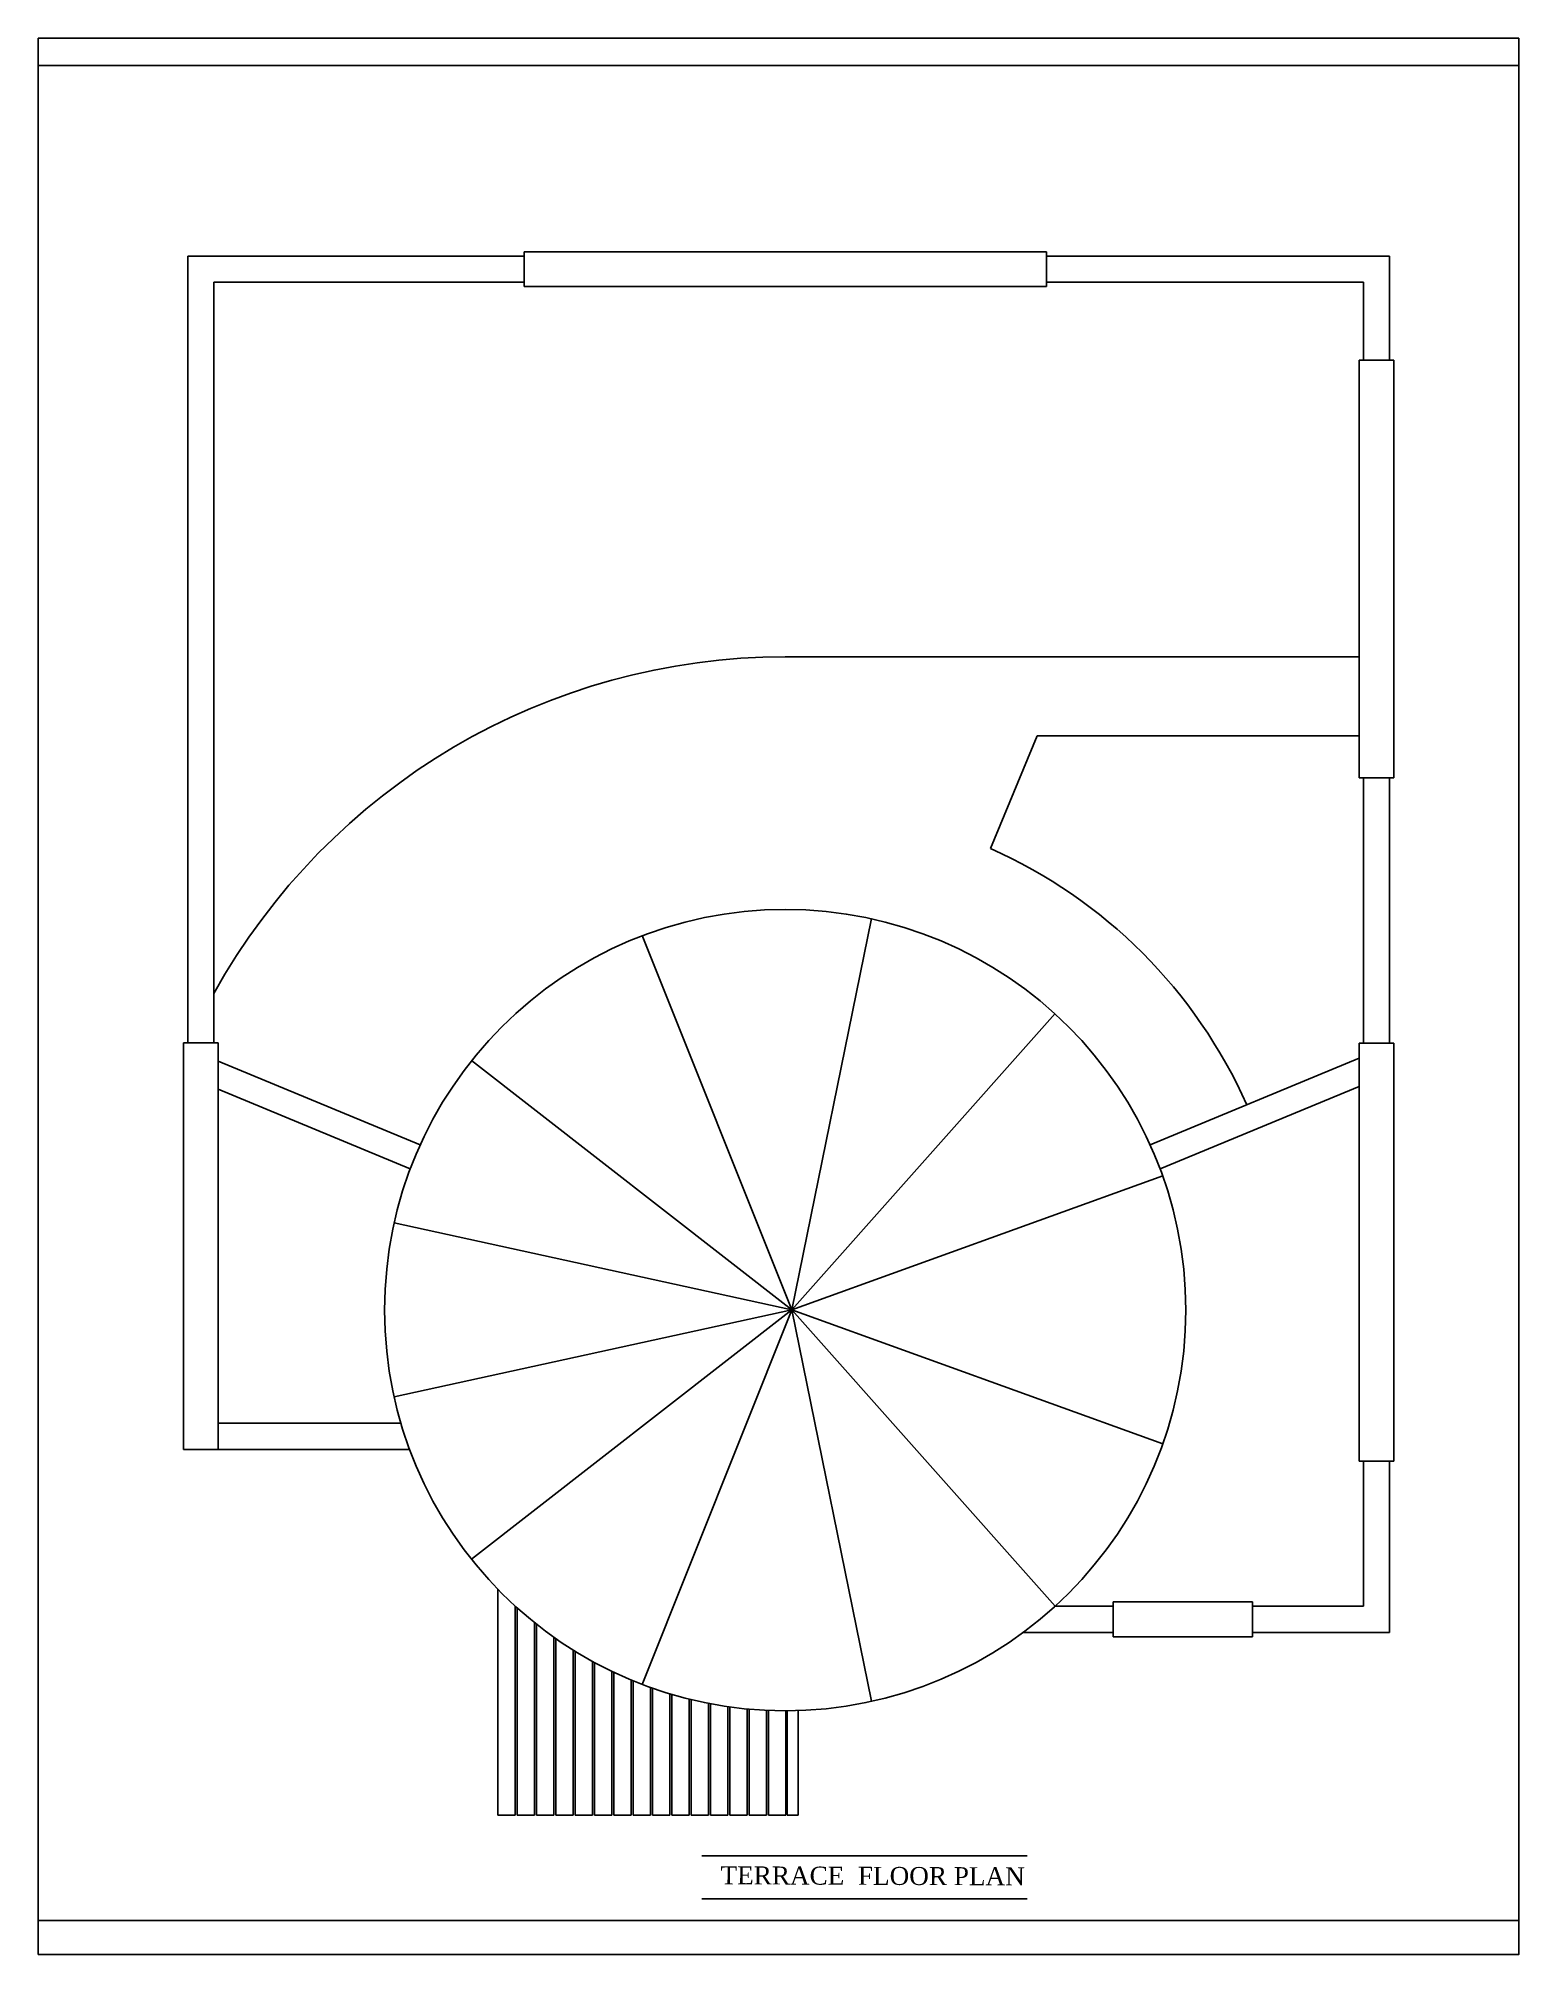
# Model space of a CAD drawing. Extents: x -87 to 3795, y -1857 to 1499.
# Drawn here: x 3285 to 3795, y -64 to 596 of the extents above; entities that cross this region are included whole.
import ezdxf

# ---------------------------------------------------------------- set-up
doc = ezdxf.new("R2010")
doc.units = 0
doc.header["$LTSCALE"] = 20
doc.header["$MEASUREMENT"] = 0
doc.layers.get('0').update_dxf_attribs({"linetype": 'CONTINUOUS'})
for name, color, linetype in [('border', 230, 'CONTINUOUS'), ('pergola', 7, 'CONTINUOUS'), ('text', 2, 'CONTINUOUS'), ('TEXTS', 2, 'CONTINUOUS'), ('wall', 13, 'CONTINUOUS')]:
    doc.layers.add(name, color=color, linetype=linetype)
doc.layers.add('correct', color=230, linetype='CONTINUOUS', plot=False)
doc.styles.add('STYLE1', font='times_2.ttf')

msp = doc.modelspace()

# ---------------------------------------------------------------- texts
at = {"layer": 'TEXTS', "style": 'STYLE1'}
msp.add_text('TERRACE  FLOOR PLAN', height=6.199, rotation=359.79159, dxfattribs=at).set_placement((3519.54, -40.02))

# ---------------------------------------------------------------- linework, layer by layer
for p, q in [((3631.9, 522.24), (3451.9, 522.24)), ((3451.9, 522.24), (3451.9, 510.24)), ((3631.9, 510.24), (3631.9, 522.24)), ((3631.9, 510.24), (3451.9, 510.24)), ((3739.55, 484.92), (3739.55, 341.03)), ((3751.55, 484.92), (3739.55, 484.92)), ((3751.55, 484.92), (3751.55, 341.03)), ((3541.84, 382.74), (3739.55, 382.74)), ((3612.56, 316.72), (3628.64, 355.53)), ((3628.64, 355.53), (3739.55, 355.53)), ((3739.55, 341.03), (3751.55, 341.03)), ((3334.51, 249.77), (3334.51, 109.74)), ((3334.51, 249.77), (3346.51, 249.77)), ((3346.51, 249.77), (3346.51, 109.74)), ((3751.55, 249.64), (3739.55, 249.64)), ((3739.55, 249.64), (3739.55, 105.74)), ((3751.55, 249.64), (3751.55, 105.74)), ((3346.51, 109.74), (3334.51, 109.74)), ((3739.55, 105.74), (3751.55, 105.74)), ((3702.81, 57.24), (3654.81, 57.24)), ((3654.81, 57.24), (3654.81, 45.24)), ((3702.81, 57.24), (3702.81, 45.24)), ((3702.81, 45.24), (3654.81, 45.24))]:
    msp.add_line(p, q)
at = {"color": 9}
for q in [(3571.62, 292.64), (3492.56, 286.8), (3634.79, 259.9), (3433.71, 243.64), (3671.91, 204.01), (3407.1, 187.75), (3407.1, 127.89), (3433.71, 71.99), (3492.56, 28.84), (3571.62, 22.99), (3634.79, 55.74), (3671.91, 111.63)]:
    msp.add_line((3544.16, 157.82), q, dxfattribs=at)
for radius, start, end in [(225, 90, 151.02125), (174, 23.98195, 66.01805)]:
    msp.add_arc((3541.84, 157.74), radius, start, end)
at = {"layer": 'border', "lineweight": -2}
for p, q in [((3284.53, 586.36), (3794.53, 586.36)), ((3284.53, -52.5), (3794.53, -52.5))]:
    msp.add_line(p, q, dxfattribs=at)
at = {"layer": 'correct', "color": 3}
msp.add_lwpolyline([(3284.53, -64.26), (3794.53, -64.26), (3794.53, 595.74), (3284.53, 595.74)], close=True, dxfattribs=at)
at = {"layer": 'pergola'}
for p, q in [((3442.84, -16.26), (3442.84, 61.6)), ((3448.84, -16.26), (3448.84, 55.78)), ((3449.49, -16.26), (3449.49, 55.19)), ((3455.49, -16.26), (3455.49, 50.09)), ((3456.15, -16.26), (3456.15, 49.56)), ((3462.15, -16.26), (3462.15, 45.07)), ((3462.81, -16.26), (3462.81, 44.61)), ((3468.81, -16.26), (3468.81, 40.65)), ((3469.46, -16.26), (3469.46, 40.24)), ((3475.46, -16.26), (3475.46, 36.75)), ((3476.12, -16.26), (3476.12, 36.39)), ((3482.12, -16.26), (3482.12, 33.33)), ((3482.78, -16.26), (3482.78, 33.02)), ((3488.78, -16.26), (3488.78, 30.35)), ((3489.43, -16.26), (3489.43, 30.08)), ((3495.43, -16.26), (3495.43, 27.78)), ((3496.09, -16.26), (3496.09, 27.54)), ((3502.09, -16.26), (3502.09, 25.59)), ((3502.75, -16.26), (3502.75, 25.39)), ((3508.75, -16.26), (3508.75, 23.77)), ((3509.4, -16.26), (3509.4, 23.61)), ((3515.4, -16.26), (3515.4, 22.29)), ((3516.06, -16.26), (3516.06, 22.17)), ((3522.06, -16.26), (3522.06, 21.16)), ((3522.72, -16.26), (3522.72, 21.07)), ((3528.72, -16.26), (3528.72, 20.36)), ((3529.37, -16.26), (3529.37, 20.3)), ((3535.37, -16.26), (3535.37, 19.89)), ((3536.03, -16.26), (3536.03, 19.86)), ((3546.34, -16.26), (3546.34, 19.81)), ((3542.03, -16.26), (3542.03, 19.74)), ((3542.53, -16.26), (3542.53, 19.74)), ((3448.84, -16.26), (3442.84, -16.26)), ((3455.49, -16.26), (3449.49, -16.26)), ((3462.15, -16.26), (3456.15, -16.26)), ((3468.81, -16.26), (3462.81, -16.26)), ((3475.46, -16.26), (3469.46, -16.26)), ((3482.12, -16.26), (3476.12, -16.26)), ((3488.78, -16.26), (3482.78, -16.26)), ((3495.43, -16.26), (3489.43, -16.26)), ((3502.09, -16.26), (3496.09, -16.26)), ((3508.75, -16.26), (3502.75, -16.26)), ((3515.4, -16.26), (3509.4, -16.26)), ((3522.06, -16.26), (3516.06, -16.26)), ((3528.72, -16.26), (3522.72, -16.26)), ((3535.37, -16.26), (3529.37, -16.26)), ((3542.03, -16.26), (3536.03, -16.26)), ((3546.34, -16.26), (3542.53, -16.26))]:
    msp.add_line(p, q, dxfattribs=at)
at = {"layer": 'text'}
for p, q in [((3513.12, -30.26), (3625.2, -30.26)), ((3513.12, -44.98), (3625.2, -44.98))]:
    msp.add_line(p, q, dxfattribs=at)
at = {"layer": 'wall', "color": 2}
for p, q in [((3451.9, 520.74), (3336.01, 520.74)), ((3336.01, 520.74), (3336.01, 249.77)), ((3750.05, 520.74), (3631.9, 520.74)), ((3750.05, 484.92), (3750.05, 520.74)), ((3451.9, 511.74), (3345.01, 511.74)), ((3345.01, 511.74), (3345.01, 249.77)), ((3741.05, 511.74), (3631.9, 511.74)), ((3741.05, 484.92), (3741.05, 511.74)), ((3741.05, 249.64), (3741.05, 341.03)), ((3750.05, 249.64), (3750.05, 341.03)), ((3739.55, 244.51), (3667.54, 214.68)), ((3346.51, 243.52), (3416.13, 214.68)), ((3346.51, 233.78), (3412.69, 206.36)), ((3739.55, 234.77), (3670.99, 206.36)), ((3409.46, 118.74), (3346.51, 118.74)), ((3412.45, 109.74), (3346.51, 109.74)), ((3741.05, 55.74), (3741.05, 105.74)), ((3750.05, 46.74), (3750.05, 105.74)), ((3654.81, 55.74), (3634.79, 55.74)), ((3741.05, 55.74), (3702.81, 55.74)), ((3654.81, 46.74), (3623.83, 46.74)), ((3750.05, 46.74), (3702.81, 46.74))]:
    msp.add_line(p, q, dxfattribs=at)
msp.add_circle((3541.84, 157.74), 138, dxfattribs=at)

msp.set_redraw_order([(e.dxf.handle, doc.entitydb.next_handle()) for e in msp.query("TEXT MTEXT ATTDEF DIMENSION ARC_DIMENSION")])  # texts and dimensions are drawn at this point

doc.saveas('drawing.dxf')
